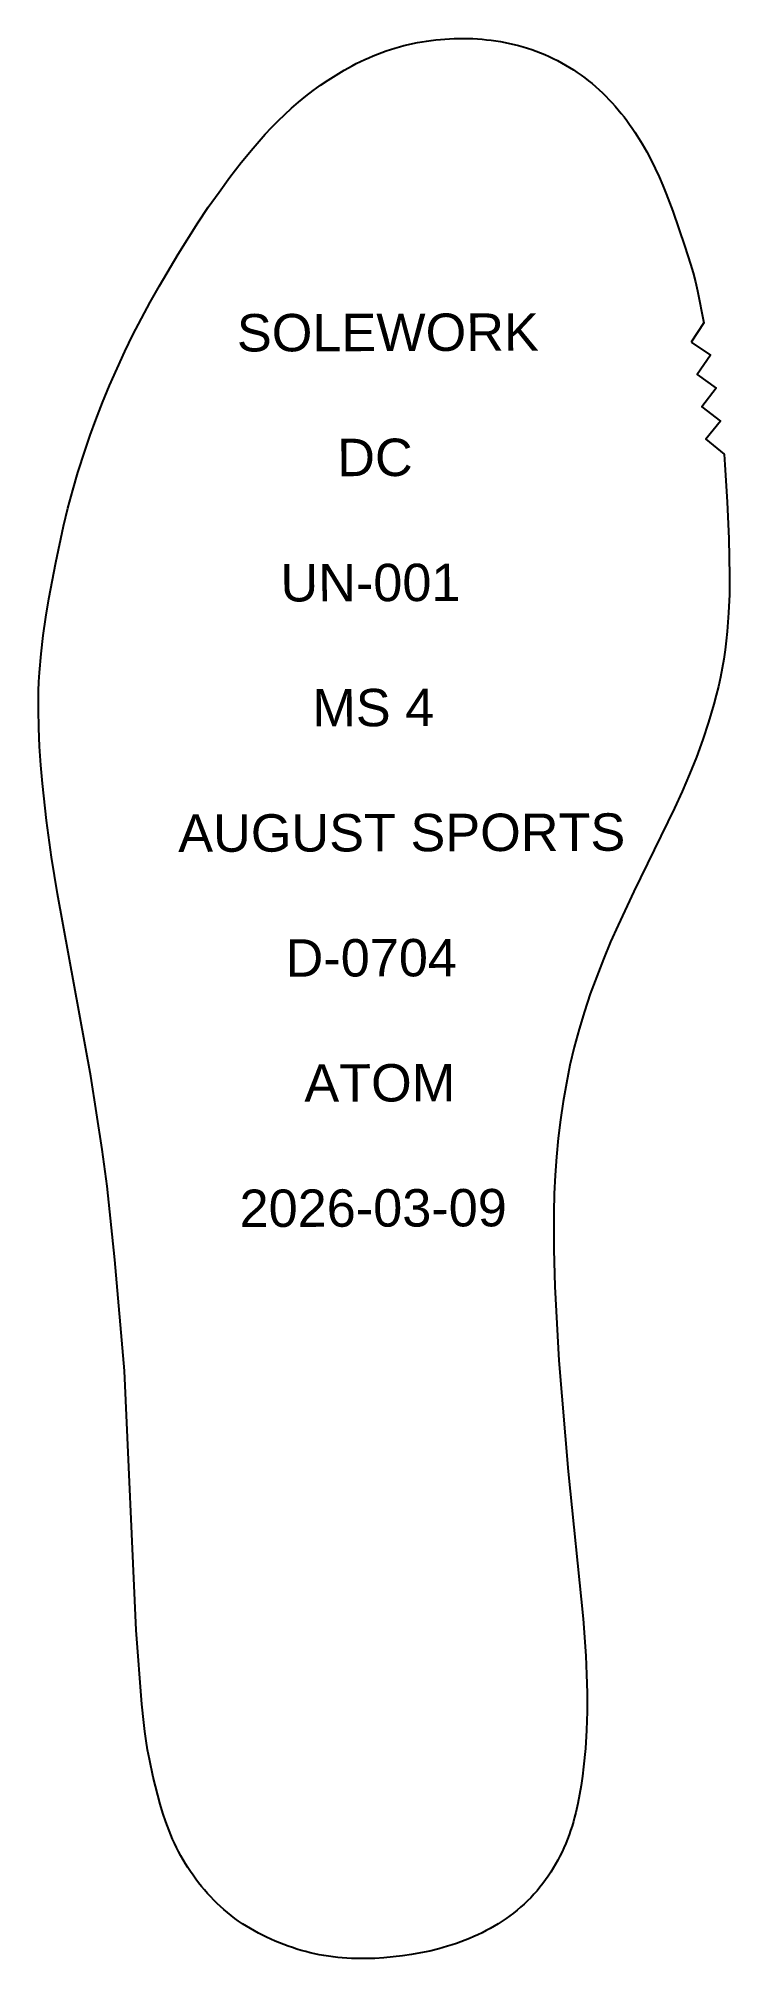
# Model space of a CAD drawing. Header units: millimetres. Extents: x 9 to 2561, y 2 to 334.
# Drawn here: x 8.5 to 91.7, y 103.3 to 334.2 of the extents above; entities that cross this region are included whole.
import ezdxf

# ---------------------------------------------------------------- set-up
doc = ezdxf.new("R2010")
doc.units = ezdxf.units.MM
doc.layers.add('DEFAULT', color=3, linetype='Continuous', true_color=0x00ff00)
doc.layers.add('LAYER_01', color=7, linetype='Continuous', true_color=0xffffff)
doc.styles.add('Arial Regular', font='arial.ttf')

msp = doc.modelspace()

# ---------------------------------------------------------------- texts
at = {"layer": 'LAYER_01', "char_height": 4.5, "attachment_point": 7, "rotation": 0.1549, "style": 'Arial Regular'}
for s, insert, width in [('SOLEWORK', (32.43, 296.5), 81.3913), ('DC', (44.5, 281.5), 26.6087), ('UN-001', (37.67, 266.43), 49.8424), ('MS 4', (41.5, 251.4), 37.6141), ('AUGUST SPORTS', (25.37, 236.31), 115.5815), ('D-0704', (38.29, 221.3), 49.4022), ('ATOM', (40.54, 206.26), 44.2663), ('2026-03-09', (32.75, 191.19), 72.3913)]:
    msp.add_mtext(s, dxfattribs=dict(at, insert=insert, width=width))

# ---------------------------------------------------------------- linework, layer by layer
at = {"layer": 'DEFAULT', "color": 3, "true_color": 0x00ff00}
msp.add_lwpolyline([(87.06, 297.67), (89.41, 296.11), (87.79, 293.81), (90.08, 292.17), (88.38, 289.92), (90.62, 288.2), (88.85, 286.01), (91.03, 284.22), (91.14, 282.94), (91.42, 278.49), (91.62, 274.03), (91.7, 269.57), (91.68, 267.34), (91.59, 265.12), (91.51, 264), (91.42, 262.89), (91.3, 261.78), (91.16, 260.68), (90.99, 259.57), (90.8, 258.48), (90.59, 257.38), (90.35, 256.29), (90.09, 255.21), (89.8, 254.13), (89.17, 251.99), (88.47, 249.88), (87.71, 247.78), (86.88, 245.71), (86.01, 243.66), (85.08, 241.63), (80.17, 231.62), (78.28, 227.58), (77.38, 225.54), (76.52, 223.48), (75.71, 221.4), (74.94, 219.31), (74.24, 217.19), (73.6, 215.05), (73.02, 212.9), (72.5, 210.73), (72.06, 208.55), (71.68, 206.35), (71.36, 204.14), (71.09, 201.93), (70.88, 199.71), (70.72, 197.48), (70.61, 195.26), (70.55, 193.03), (70.54, 188.57), (70.66, 184.11), (71.15, 175.2), (72.26, 161.87), (74.07, 144.12), (74.39, 139.67), (74.5, 137.44), (74.56, 135.21), (74.56, 132.98), (74.49, 130.75), (74.36, 128.53), (74.14, 126.31), (74.01, 125.2), (73.85, 124.1), (73.66, 123), (73.45, 121.9), (73.2, 120.82), (73.06, 120.28), (72.91, 119.74), (72.75, 119.21), (72.57, 118.68), (72.39, 118.15), (72.2, 117.63), (71.99, 117.11), (71.77, 116.6), (71.54, 116.09), (71.29, 115.59), (71.03, 115.1), (70.76, 114.61), (70.48, 114.13), (70.19, 113.65), (69.88, 113.19), (69.56, 112.73), (69.23, 112.28), (68.88, 111.85), (68.53, 111.42), (68.16, 111), (67.78, 110.59), (67.38, 110.2), (66.98, 109.81), (66.56, 109.44), (66.14, 109.08), (65.7, 108.74), (65.26, 108.4), (64.8, 108.08), (64.34, 107.76), (63.87, 107.46), (63.39, 107.17), (62.91, 106.9), (62.42, 106.63), (61.92, 106.37), (61.42, 106.13), (60.92, 105.9), (60.4, 105.68), (59.89, 105.47), (59.37, 105.27), (58.84, 105.08), (58.31, 104.91), (57.78, 104.74), (57.25, 104.58), (56.71, 104.44), (55.62, 104.17), (54.53, 103.94), (53.44, 103.75), (52.33, 103.59), (51.23, 103.46), (50.11, 103.36), (49, 103.29), (47.89, 103.26), (47.33, 103.26), (46.77, 103.27), (46.21, 103.29), (45.66, 103.32), (45.1, 103.36), (44.55, 103.41), (43.99, 103.47), (43.44, 103.55), (42.89, 103.63), (42.34, 103.73), (41.79, 103.84), (41.25, 103.97), (40.71, 104.1), (40.17, 104.25), (39.64, 104.41), (39.11, 104.58), (38.58, 104.76), (38.06, 104.95), (37.54, 105.15), (37.02, 105.37), (36.51, 105.59), (36, 105.82), (35.5, 106.07), (35.01, 106.32), (34.52, 106.59), (34.04, 106.87), (33.56, 107.16), (33.09, 107.46), (32.63, 107.78), (32.18, 108.1), (31.74, 108.44), (31.3, 108.79), (30.87, 109.15), (30.46, 109.52), (30.05, 109.9), (29.65, 110.29), (29.27, 110.69), (28.89, 111.1), (28.52, 111.52), (28.16, 111.95), (27.82, 112.39), (27.48, 112.83), (27.15, 113.28), (26.84, 113.74), (26.53, 114.21), (26.23, 114.68), (25.95, 115.16), (25.67, 115.64), (25.41, 116.13), (25.16, 116.63), (24.92, 117.13), (24.69, 117.64), (24.47, 118.15), (24.26, 118.67), (24.06, 119.19), (23.86, 119.71), (23.51, 120.77), (23.18, 121.84), (22.89, 122.91), (22.35, 125.08), (21.89, 127.26), (21.68, 128.36), (21.5, 129.46), (21.34, 130.56), (21.21, 131.67), (20.98, 133.88), (20.29, 142.78), (18.88, 173.97), (17.74, 187.3), (16.81, 196.17), (16.23, 200.59), (14.84, 209.41), (10.83, 231.34), (10.13, 235.75), (9.51, 240.17), (9.02, 244.6), (8.82, 246.82), (8.67, 249.04), (8.58, 251.27), (8.54, 253.5), (8.57, 255.73), (8.61, 256.85), (8.68, 257.96), (8.86, 260.18), (9.12, 262.4), (9.43, 264.61), (9.79, 266.81), (10.62, 271.19), (11.57, 275.55), (12.1, 277.71), (12.68, 279.87), (13.3, 282.01), (14.15, 284.69), (14.78, 286.52), (15.45, 288.34), (16.25, 290.42), (17.1, 292.48), (18, 294.53), (18.94, 296.55), (19.92, 298.55), (20.93, 300.54), (21.99, 302.5), (23.09, 304.45), (25.37, 308.28), (27.73, 312.06), (28.98, 313.91), (30.27, 315.73), (31.59, 317.52), (32.95, 319.29), (34.36, 321.02), (35.09, 321.86), (35.84, 322.69), (36.6, 323.5), (37.38, 324.3), (38.19, 325.07), (39.01, 325.82), (39.85, 326.55), (40.72, 327.26), (41.6, 327.94), (42.5, 328.6), (43.42, 329.22), (44.36, 329.82), (45.32, 330.39), (46.3, 330.93), (46.79, 331.19), (47.29, 331.43), (47.8, 331.67), (48.31, 331.9), (48.82, 332.12), (49.34, 332.32), (49.86, 332.52), (50.38, 332.71), (50.91, 332.89), (51.44, 333.05), (51.98, 333.21), (52.52, 333.35), (53.06, 333.49), (53.6, 333.61), (54.15, 333.72), (54.7, 333.82), (55.25, 333.91), (55.8, 333.99), (56.35, 334.05), (56.91, 334.11), (57.46, 334.15), (58.02, 334.19), (58.58, 334.21), (59.13, 334.22), (59.69, 334.22), (60.25, 334.21), (60.81, 334.2), (61.36, 334.16), (61.92, 334.12), (62.47, 334.07), (63.03, 334.01), (63.58, 333.93), (64.13, 333.84), (64.68, 333.74), (65.23, 333.63), (65.77, 333.5), (66.31, 333.36), (66.85, 333.21), (67.38, 333.05), (67.91, 332.87), (68.43, 332.69), (68.95, 332.49), (69.47, 332.27), (69.98, 332.05), (70.48, 331.81), (70.98, 331.56), (71.47, 331.3), (71.96, 331.02), (72.44, 330.73), (72.91, 330.44), (73.37, 330.13), (73.83, 329.81), (74.28, 329.48), (74.72, 329.13), (75.15, 328.78), (75.57, 328.42), (75.99, 328.05), (76.4, 327.67), (76.8, 327.28), (77.19, 326.88), (77.57, 326.48), (77.94, 326.06), (78.3, 325.64), (78.66, 325.21), (79.01, 324.77), (79.34, 324.33), (79.67, 323.88), (79.99, 323.42), (80.3, 322.96), (80.6, 322.49), (81.19, 321.54), (81.73, 320.57), (82.25, 319.58), (82.74, 318.58), (83.21, 317.57), (83.65, 316.54), (84.08, 315.51), (84.87, 313.43), (86.31, 309.21), (86.99, 307.08), (87.31, 306.01), (87.59, 304.93), (87.85, 303.85), (88.62, 300.03)], close=True, dxfattribs=at)

msp.set_redraw_order([(e.dxf.handle, doc.entitydb.next_handle()) for e in msp.query("TEXT MTEXT ATTDEF DIMENSION ARC_DIMENSION")])  # texts and dimensions are drawn at this point

doc.saveas('drawing.dxf')
